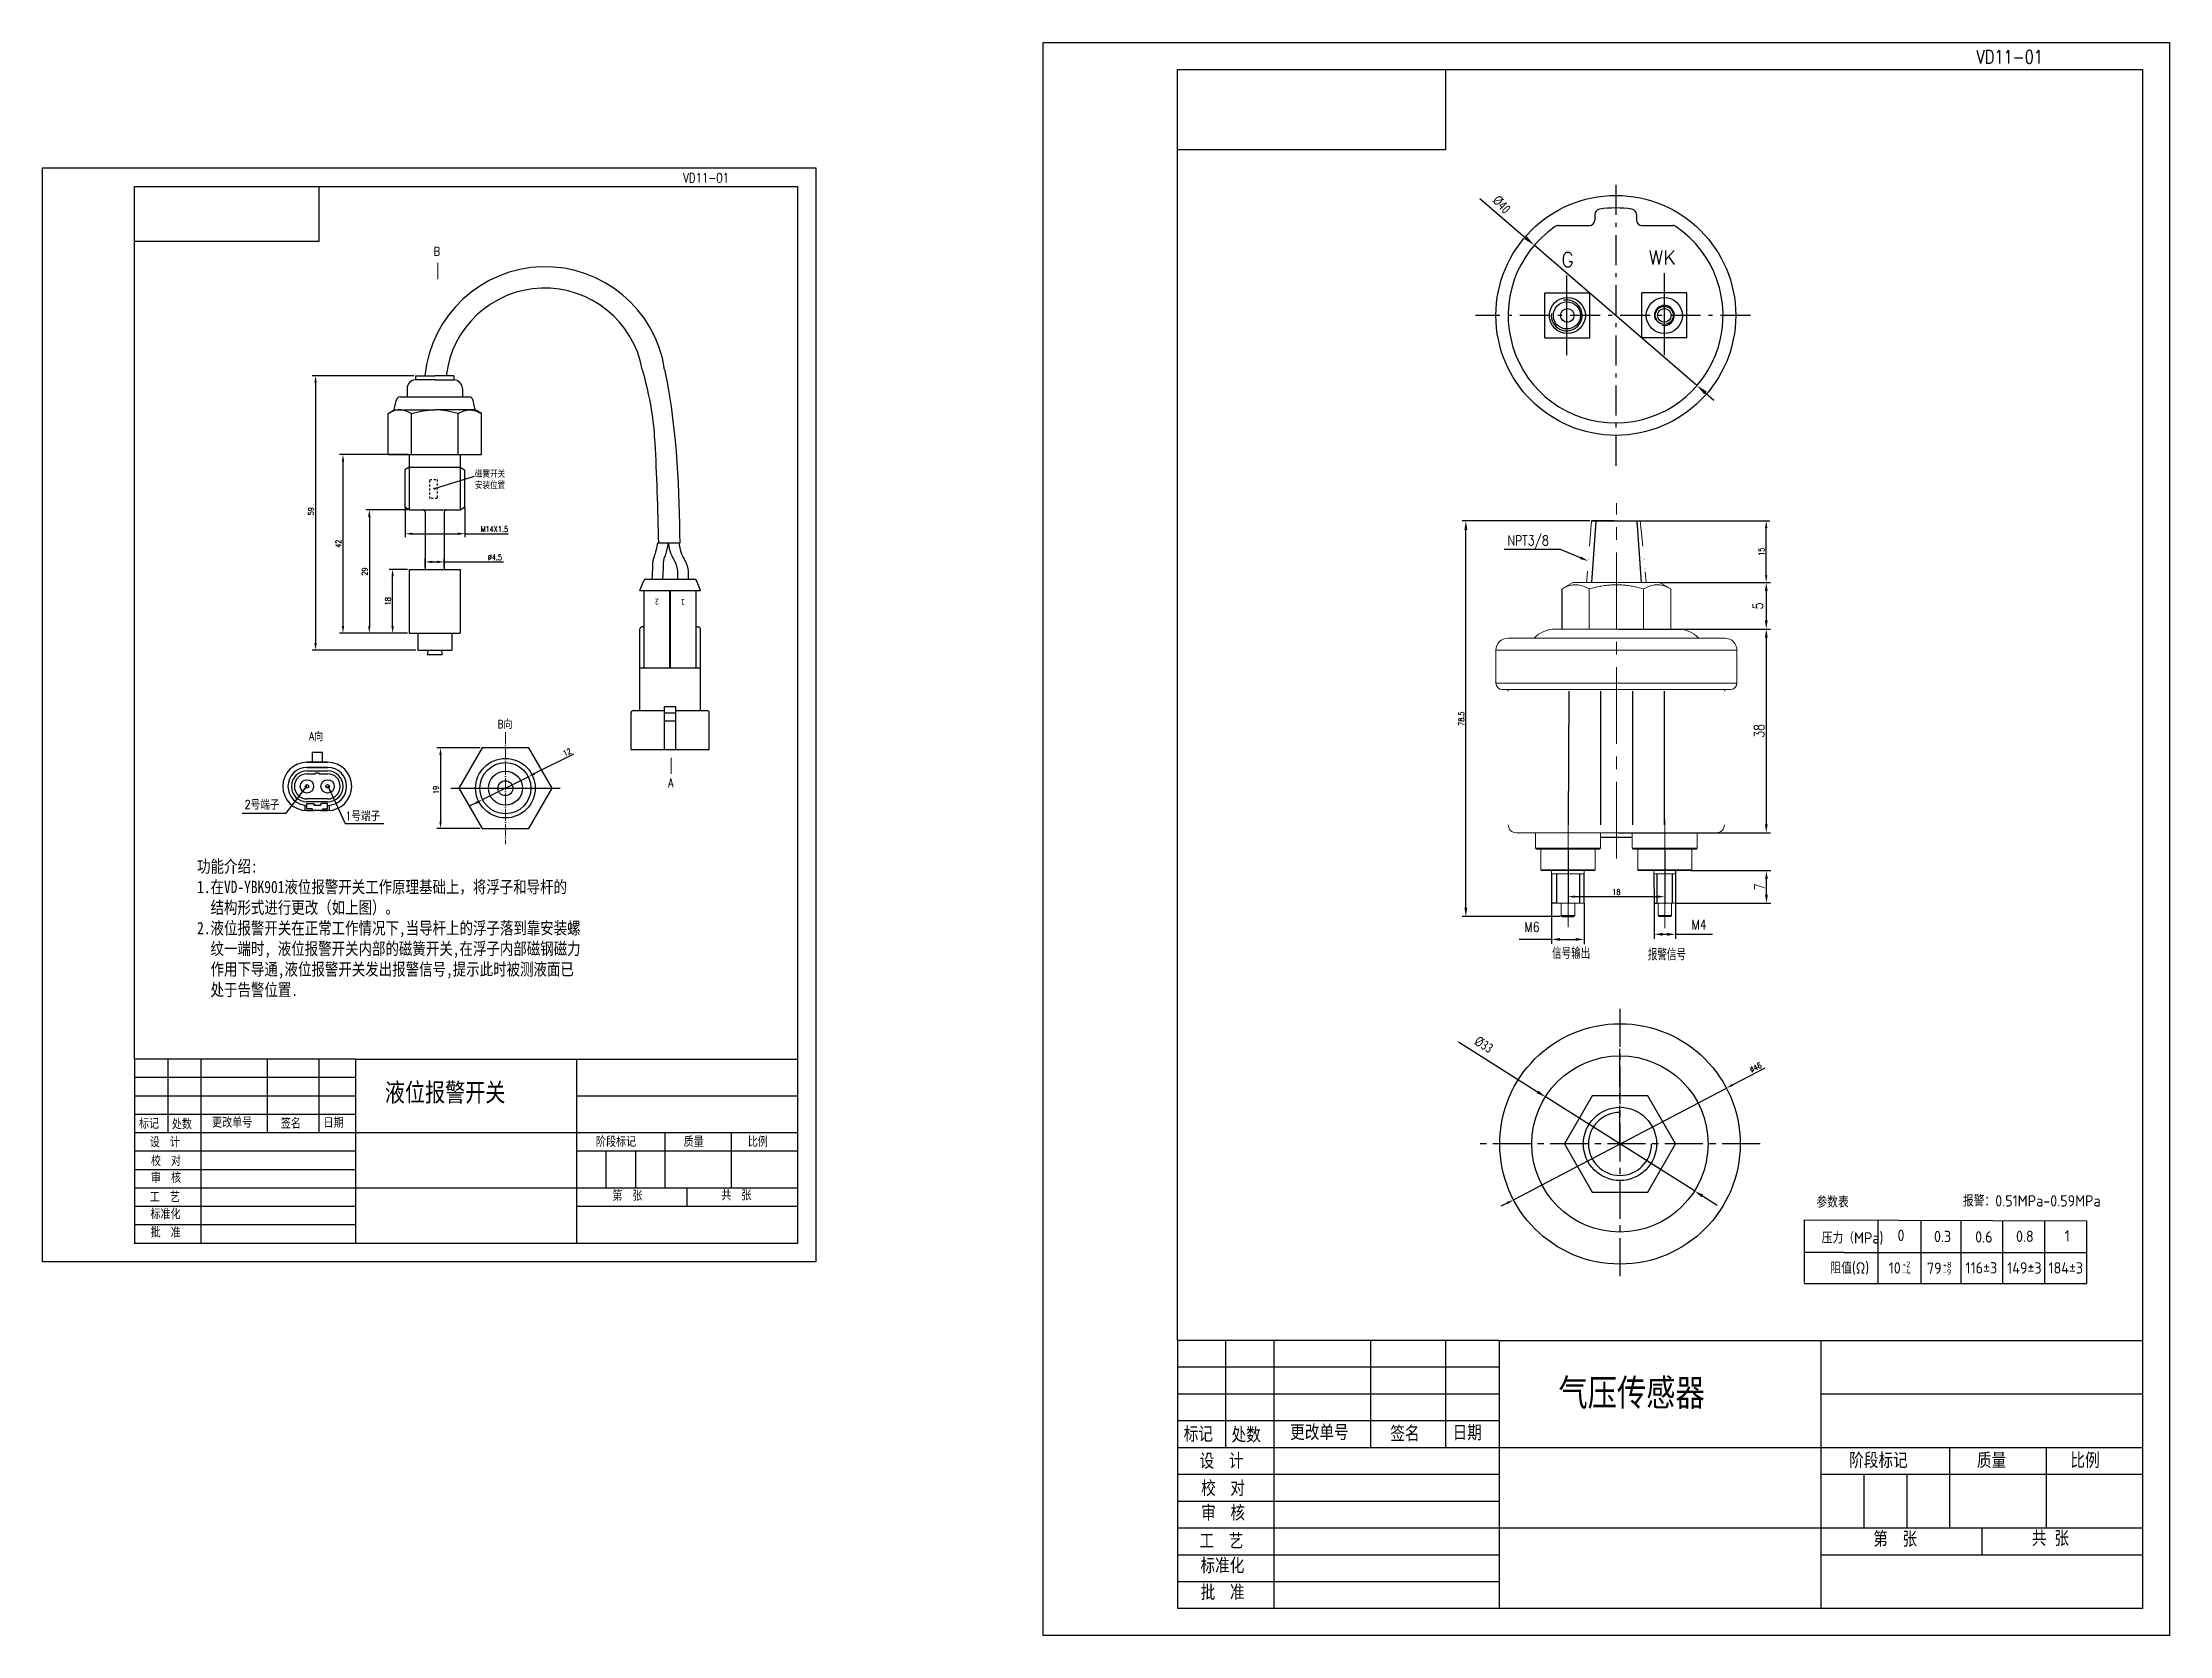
# Model space of a CAD drawing. Extents: x 262 to 4832, y 17 to 1407.
# Drawn here: x 1121 to 1871, y 846 to 1407 of the extents above; entities that cross this region are included whole.
import ezdxf

# ---------------------------------------------------------------- set-up
doc = ezdxf.new("R2010")
doc.units = 0
doc.header["$LTSCALE"] = 0.707071
for name, pattern in [('ACAD_ISO04W100', [30.5, 24, -3, 0.5, -3]), ('CENTER2', [28.575, 19.05, -3.175, 3.175, -3.175]), ('DASHDOT', [25.4, 12.7, -6.35, 0, -6.35]), ('HIDDEN', [0.2, 0.1, -0.1]), ('JIS_02_1.0', [2, 1, -1]), ('LINETYPE3', [25, 15, -4, 2, -4])]:
    doc.linetypes.add(name, pattern=pattern)
doc.layers.get('0').update_dxf_attribs({"linetype": 'CONTINUOUS'})
doc.layers.get('DEFPOINTS').update_dxf_attribs({"linetype": 'CONTINUOUS'})
for name, color, linetype in [('CCX', 7, 'CONTINUOUS'), ('CU', 1, 'CONTINUOUS'), ('标注', 7, 'CONTINUOUS'), ('粗实线', 1, 'CONTINUOUS'), ('细实线', 3, 'CONTINUOUS')]:
    doc.layers.add(name, color=color, linetype=linetype)
doc.layers.add('CENTR', color=1, linetype='DASHDOT', lineweight=15)
doc.layers.add('中心线', color=4, linetype='ACAD_ISO04W100', lineweight=0)
doc.styles.add('DIMSTYLE1', font='isocp.shx', dxfattribs={"height": 4, "bigfont": '工程汉字.shx'})
doc.styles.get("Standard").update_dxf_attribs({"font": 'txt.shx', "width": 0.8, "height": 2, "bigfont": '工程汉字.shx'})
doc.dimstyles.new('ISO-25', dxfattribs={"dimtxt": 2.5, "dimasz": 2.5, "dimexe": 1.25, "dimexo": 0.625, "dimtad": 1, "dimtxsty": 'Standard', "dimcen": 2.5, "dimadec": 0, "dimazin": 0, "dimtfac": 1, "dimtmove": 0, "dimatfit": 3, "dimfxl": 1, "dimarcsym": 0})
doc.dimstyles.get("Standard").update_dxf_attribs({"dimtxt": 2.5, "dimasz": 2.5, "dimexe": 1.25, "dimexo": 0.625, "dimtad": 1, "dimdec": 4, "dimdsep": 46, "dimlunit": 6, "dimtxsty": 'Standard', "dimcen": 2.5, "dimadec": 0, "dimazin": 0, "dimtfac": 1, "dimtdec": 4, "dimtmove": 0, "dimatfit": 3, "dimfxl": 1, "dimtolj": 1, "dimtzin": 0, "dimarcsym": 0})

msp = doc.modelspace()

# ---------------------------------------------------------------- texts
at = {"color": 7}
for s, p in [('G', (1656.601, 1328.179, -0.555)), ('WK', (1687.377, 1328.968, -0.555))]:
    msp.add_text(s, height=5, dxfattribs=at).set_placement(p)
at = {"color": 7, "lineweight": -3, "attachment_point": 1}
for insert, char_height, width in [((1802.934, 1404.506, -0.555), 4.725, 31.3516), ((1347.181, 1361.149, -0.555), 3.2445, 21.5281)]:
    msp.add_mtext('VD11-01', dxfattribs=dict(at, insert=insert, char_height=char_height, width=width))
at = {"color": 7, "insert": (1635.604, 1350.116, -0.555), "char_height": 3.5, "attachment_point": 5, "rotation": 312.655229}
msp.add_mtext('{\\Ftxt|c0;%%C40}', dxfattribs=at)
at = {"color": 7, "attachment_point": 1}
for insert, char_height, width in [((1205.359, 1028.115, -0.555), 3.2445, 22.87022), ((1596.398, 919.505, -0.555), 4.725, 33.30615)]:
    msp.add_mtext('{\\fFangSong_GB2312|b0|i0|c134|p49;签名}', dxfattribs=dict(at, insert=insert, char_height=char_height, width=width))
at = {"char_height": 4, "style": 'DIMSTYLE1'}
for s, insert, attachment_point in [('参数表', (1746.538, 1000.619, -0.555), 1), ('压力（MPa)', (1748.411, 987.974, -0.555), 1), ('0', (1775.127, 988.869, -0.555), 1), ('0.6', (1802.499, 988.323, -0.555), 1), ('0.8', (1816.899, 988.538, -0.555), 1), ('1', (1834.06, 988.648, -0.555), 1), ('阻值(Ω)', (1751.47, 977.394, -0.555), 1), ('10', (1774.157, 975.389, -0.555), 5), ('79', (1788.105, 975.296, -0.555), 5), ('116%%P3', (1804.689, 975.423, -0.555), 5), ('149%%P3', (1819.853, 975.377, -0.555), 5), ('184%%P3', (1834.439, 975.404, -0.555), 5)]:
    msp.add_mtext(s, dxfattribs=dict(at, insert=insert, attachment_point=attachment_point))
at = {"layer": 'CCX', "insert": (1637.71, 1233.478, -0.555), "char_height": 3.5, "width": 30.14168, "attachment_point": 1}
msp.add_mtext('NPT3/8', dxfattribs=at)
at = {"layer": 'CCX', "color": 7, "attachment_point": 5, "rotation": 90}
for s, insert, char_height in [('{\\H1.167x;5} ', (1725.937, 1208.663, -0.555), 3), ('38', (1726.386, 1164.632, -0.555), 3.5)]:
    msp.add_mtext(s, dxfattribs=dict(at, insert=insert, char_height=char_height))
at = {"layer": 'CCX', "color": 7, "attachment_point": 1}
for s, insert, char_height, width in [('M6', (1643.68, 1097.292, -0.555), 3.5, 7.72242), ('信号输出', (1653.387, 1088.295, -0.555), 4, 14.12709), ('报警信号', (1687.137, 1087.823, -0.555), 4, 20.43243)]:
    msp.add_mtext(s, dxfattribs=dict(at, insert=insert, char_height=char_height, width=width))
at = {"layer": 'CCX', "color": 7, "insert": (1705.184, 1096.355, -0.555), "char_height": 3.5, "attachment_point": 5}
msp.add_mtext('M4', dxfattribs=at)
at = {"layer": 'CCX', "attachment_point": 1, "style": 'DIMSTYLE1'}
for s, insert, char_height, width in [('报警：0.51MPa-0.59MPa', (1798.169, 1001.029, -0.555), 4, 60.81497), ('0.3', (1787.993, 988.474, -0.555), 4, 12.62092), ('-4', (1776.7, 975.12, -0.555), 2, 3.71924), ('+2', (1776.751, 977.641, -0.555), 2, 3.71924), ('-9', (1791.084, 974.987, -0.555), 2, 3.71924), ('+8', (1791.135, 977.509, -0.555), 2, 3.71924)]:
    msp.add_mtext(s, dxfattribs=dict(at, insert=insert, char_height=char_height, width=width))
at = {"layer": 'CU', "color": 7, "insert": (1726.452, 1109.673, -0.555), "char_height": 3.5, "attachment_point": 5, "rotation": 90}
msp.add_mtext('7', dxfattribs=at)
at = {"layer": '标注', "color": 7, "lineweight": 5, "attachment_point": 1}
for s, insert, char_height, width in [('B', (1259.261, 1335.148, -0.555), 3.038, 4.93848), ('B{\\fFangSong_GB2312|b0|i0|c134|p50;向}', (1281.759, 1168.464, -0.555), 2.835, 95.51037), ('A', (1341.904, 1147.895, -0.555), 3.038, 4.93848)]:
    msp.add_mtext(s, dxfattribs=dict(at, insert=insert, char_height=char_height, width=width))
at = {"layer": '标注', "color": 7, "insert": (1629.333, 1054.065, -0.555), "char_height": 3.5, "attachment_point": 5, "rotation": 327.733753}
msp.add_mtext('{\\Ftxt|c0;%%C33}', dxfattribs=at)
at = {"layer": '粗实线', "color": 7, "linetype": 'JIS_02_1.0', "lineweight": -3, "insert": (1273.735, 1256.511, -0.555), "char_height": 2.38747, "width": 22.49714, "attachment_point": 1}
msp.add_mtext('{\\fFangSong_GB2312|b0|i0|c134|p49;磁簧开关\\P安装位置}', dxfattribs=at)
at = {"layer": '粗实线', "color": 7, "linetype": 'ACAD_ISO04W100', "lineweight": 0, "insert": (1175.848, 1119.061, -0.555), "char_height": 4.34679, "width": 202.51085, "attachment_point": 1}
msp.add_mtext('{\\fFangSong_GB2312|b0|i0|c134|p49;功能介绍:\\P1.在VD-YBK901液位报警开关工作原理基础上，将浮子和导杆的\\P  结构形式进行更改（如上图）。 \\P2.液位报警开关在正常工作情况下,当导杆上的浮子落到靠安装螺\\P  纹一端时, 液位报警开关内部的磁簧开关,在浮子内部磁钢磁力\\P  作用下导通,液位报警开关发出报警信号,提示此时被测液面已\\P  处于告警位置.}', dxfattribs=at)
at = {"layer": '粗实线', "color": 7, "attachment_point": 1}
for s, insert, char_height, width in [('{\\fFangSong_GB2312|b0|i0|c134|p49;液位报警开关}', (1242.016, 1040.515, -0.555), 6.489, 72.75303), ('{\\fSimSun|b0|i0|c134|p2;气压传感器}', (1655.626, 936.209, -0.555), 9.45, 73.97756)]:
    msp.add_mtext(s, dxfattribs=dict(at, insert=insert, char_height=char_height, width=width))
at = {"layer": '细实线', "color": 7, "char_height": 2.16, "width": 2.55699, "attachment_point": 1, "rotation": 180}
for s, insert in [('{\\fSimSun|b0|i0|c134|p2;2}', (1338.603, 1209.099, -0.555)), ('{\\fSimSun|b0|i0|c134|p2;1}', (1347.765, 1208.93, -0.555))]:
    msp.add_mtext(s, dxfattribs=dict(at, insert=insert))
at = {"layer": '细实线', "color": 7, "attachment_point": 1}
for s, insert, char_height, width in [('A{\\fFangSong_GB2312|b0|i0|c134|p50;向}', (1215.337, 1164.163, -0.555), 2.835, 95.51037), ('2{\\fFangSong_GB2312|b0|i0|c134|p50;号端子}', (1192.613, 1140.253, -0.555), 3.0375, 33.64706), ('1{\\fFangSong_GB2312|b0|i0|c134|p50;号端子}', (1228.106, 1136.235, -0.555), 3.0375, 33.64706), ('{\\f仿宋_GB2312|b0|i0|c134|p49;标记}', (1155.344, 1028.004, -0.555), 3.2445, 22.87022), ('{\\fFangSong_GB2312|b0|i0|c134|p49;处数  }', (1166.941, 1027.843, -0.555), 3.2445, 22.87022), ('{\\f仿宋_GB2312|b0|i0|c134|p49;更改单号  }', (1181.102, 1028.418, -0.555), 3.2445, 22.87022), ('{\\f仿宋_GB2312|b0|i0|c134|p49;日期}', (1220.42, 1028.342, -0.555), 3.2445, 22.87022), ('{\\fFangSong_GB2312|b0|i0|c134|p49;设  计}', (1159.199, 1021.484, -0.555), 3.2445, 22.87022), ('{\\f仿宋_GB2312|b0|i0|c134|p49;阶段标记}', (1316.407, 1021.646, -0.555), 3.2445, 22.87022), ('{\\f仿宋_GB2312|b0|i0|c134|p49;质量}', (1347.307, 1021.646, -0.555), 3.2445, 22.87022), ('{\\f仿宋_GB2312|b0|i0|c134|p49;比例}', (1369.942, 1021.646, -0.555), 3.2445, 22.87022), ('{\\fFangSong_GB2312|b0|i0|c134|p49;校  对}', (1159.57, 1014.881, -0.555), 3.2445, 22.87022), ('{\\fFangSong_GB2312|b0|i0|c134|p49;审  核}', (1159.57, 1008.952, -0.555), 3.2445, 22.87022), ('{\\fFangSong_GB2312|b0|i0|c134|p49;工  艺}', (1159.17, 1002.136, -0.555), 3.2445, 22.87022), ('{\\fFangSong_GB2312|b0|i0|c134|p49;第  张}', (1322.226, 1002.607, -0.555), 3.2445, 22.87022), ('{\\f仿宋_GB2312|b0|i0|c134|p49;共  张}', (1360.607, 1002.788, -0.555), 3.2445, 22.87022), ('{\\fFangSong_GB2312|b0|i0|c134|p49;标准化}', (1159.401, 996.168, -0.555), 3.2445, 22.87022), ('{\\fFangSong_GB2312|b0|i0|c134|p49;批  准}', (1159.465, 989.71, -0.555), 3.2445, 22.87022), ('{\\fﾷￂￋￎ_GB2312|b0|i0|c134|p49;标记}', (1523.561, 919.343, -0.555), 4.725, 33.30615), ('{\\fFangSong_GB2312|b0|i0|c134|p49;处数  }', (1540.449, 919.108, -0.555), 4.725, 33.30615), ('{\\fﾷￂￋￎ_GB2312|b0|i0|c134|p49;更改单号  }', (1561.072, 919.945, -0.555), 4.725, 33.30615), ('{\\fﾷￂￋￎ_GB2312|b0|i0|c134|p49;日期}', (1618.331, 919.835, -0.555), 4.725, 33.30615), ('{\\fFangSong_GB2312|b0|i0|c134|p49;设  计}', (1529.175, 909.847, -0.555), 4.725, 33.30615), ('{\\fﾷￂￋￎ_GB2312|b0|i0|c134|p49;阶段标记}', (1758.119, 910.084, -0.555), 4.725, 33.30615), ('{\\fﾷￂￋￎ_GB2312|b0|i0|c134|p49;质量}', (1803.117, 910.084, -0.555), 4.725, 33.30615), ('{\\fﾷￂￋￎ_GB2312|b0|i0|c134|p49;比例}', (1836.081, 910.084, -0.555), 4.725, 33.30615), ('{\\fFangSong_GB2312|b0|i0|c134|p49;校  对}', (1529.714, 900.232, -0.555), 4.725, 33.30615), ('{\\fFangSong_GB2312|b0|i0|c134|p49;审  核}', (1529.714, 891.597, -0.555), 4.725, 33.30615), ('{\\fFangSong_GB2312|b0|i0|c134|p49;工  艺}', (1529.132, 881.671, -0.555), 4.725, 33.30615), ('{\\fFangSong_GB2312|b0|i0|c134|p49;第  张}', (1766.592, 882.357, -0.555), 4.725, 33.30615), ('{\\fﾷￂￋￎ_GB2312|b0|i0|c134|p49;共  张}', (1822.487, 882.62, -0.555), 4.725, 33.30615), ('{\\fFangSong_GB2312|b0|i0|c134|p49;标准化}', (1529.468, 872.979, -0.555), 4.725, 33.30615), ('{\\fFangSong_GB2312|b0|i0|c134|p49;批  准}', (1529.562, 863.576, -0.555), 4.725, 33.30615)]:
    msp.add_mtext(s, dxfattribs=dict(at, insert=insert, char_height=char_height, width=width))

# ---------------------------------------------------------------- blocks, each defined once
blk = doc.blocks.new('*D187')
at = {"layer": 'CCX', "color": 0, "lineweight": -2, "transparency": 16777216}
for p, q in [((1728.34, 1045.84), (1717.05, 1039.92)), ((1639.81, 999.42), (1714.84, 1038.76)), ((1637.59, 998.26), (1635.38, 997.1))]:
    blk.add_line(p, q, dxfattribs=at)
at = {"layer": 'CCX', "color": 0, "transparency": 16777216}
for points in [[(1716.86, 1040.29), (1717.25, 1039.56), (1714.84, 1038.76)], [(1637.4, 998.63), (1637.79, 997.89), (1639.81, 999.42)]]:
    blk.add_solid(points, dxfattribs=at)
at = {"layer": 'DEFPOINTS', "color": 0, "transparency": 16777216}
for p in [(1714.84, 1038.76), (1639.81, 999.42)]:
    blk.add_point(p, dxfattribs=at)
at = {"layer": 'CCX', "color": 0, "transparency": 16777216, "insert": (1725.14, 1046), "char_height": 2, "attachment_point": 5, "rotation": 27.67058}
blk.add_mtext('%%C46', dxfattribs=at)
blk = doc.blocks.new('*D185')
at = {"layer": 'CCX', "color": 0, "lineweight": -2, "transparency": 16777216}
for p, q in [((1676.68, 1238.64), (1730.1, 1238.64)), ((1728.85, 1219.42), (1728.85, 1236.14)), ((1691.92, 1216.92), (1730.1, 1216.92))]:
    blk.add_line(p, q, dxfattribs=at)
at = {"layer": 'CCX', "color": 0, "transparency": 16777216}
for points in [[(1728.44, 1236.14), (1729.27, 1236.14), (1728.85, 1238.64)], [(1728.44, 1219.42), (1729.27, 1219.42), (1728.85, 1216.92)]]:
    blk.add_solid(points, dxfattribs=at)
at = {"layer": 'DEFPOINTS', "color": 0, "transparency": 16777216}
for p in [(1676.06, 1238.64), (1728.85, 1238.64), (1691.3, 1216.92)]:
    blk.add_point(p, dxfattribs=at)
at = {"layer": 'CCX', "color": 0, "transparency": 16777216, "insert": (1727.23, 1227.78), "char_height": 2, "attachment_point": 5, "rotation": 90}
blk.add_mtext('15', dxfattribs=at)
blk = doc.blocks.new('*D188')
at = {"layer": 'CCX', "color": 0, "lineweight": -2, "transparency": 16777216}
for p, q in [((1659.01, 1112.52), (1659.01, 1104.97)), ((1693.11, 1112.52), (1693.11, 1104.97)), ((1661.51, 1106.22), (1690.61, 1106.22))]:
    blk.add_line(p, q, dxfattribs=at)
at = {"layer": 'CCX', "color": 0, "transparency": 16777216}
for points in [[(1661.51, 1106.64), (1661.51, 1105.8), (1659.01, 1106.22)], [(1690.61, 1106.64), (1690.61, 1105.8), (1693.11, 1106.22)]]:
    blk.add_solid(points, dxfattribs=at)
at = {"layer": 'DEFPOINTS', "color": 0, "transparency": 16777216}
for p in [(1659.01, 1113.14), (1693.11, 1113.14), (1693.11, 1106.22)]:
    blk.add_point(p, dxfattribs=at)
at = {"layer": 'CCX', "color": 0, "transparency": 16777216, "insert": (1676.06, 1107.84), "char_height": 2, "attachment_point": 5}
blk.add_mtext('18', dxfattribs=at)
blk = doc.blocks.new('*D186')
at = {"layer": 'CCX', "color": 0, "lineweight": -2, "transparency": 16777216}
for p, q in [((1666.69, 1238.64), (1621.76, 1238.64)), ((1623.01, 1102.4), (1623.01, 1235.44)), ((1656.38, 1099.2), (1621.76, 1099.2))]:
    blk.add_line(p, q, dxfattribs=at)
at = {"layer": 'CCX', "color": 0, "transparency": 16777216}
for points in [[(1622.47, 1235.44), (1623.54, 1235.44), (1623.01, 1238.64)], [(1622.47, 1102.4), (1623.54, 1102.4), (1623.01, 1099.2)]]:
    blk.add_solid(points, dxfattribs=at)
at = {"layer": 'DEFPOINTS', "color": 0, "transparency": 16777216}
for p in [(1623.01, 1238.64), (1667.32, 1238.64), (1657.01, 1099.2)]:
    blk.add_point(p, dxfattribs=at)
at = {"layer": 'CCX', "color": 0, "transparency": 16777216, "insert": (1621.38, 1168.92), "char_height": 2, "attachment_point": 5, "rotation": 90}
blk.add_mtext('78.5', dxfattribs=at)
blk = doc.blocks.new('*D202')
at = {"layer": 'DEFPOINTS', "color": 0, "transparency": 16777216}
for p in [(1244.75, 1221.56), (1250.58, 1221.56), (1250.58, 1199.06)]:
    blk.add_point(p, dxfattribs=at)
at = {"layer": '细实线', "color": 0, "lineweight": -2, "transparency": 16777216}
for p, q in [((1249.96, 1221.56), (1243.5, 1221.56)), ((1244.75, 1201.56), (1244.75, 1219.06)), ((1249.96, 1199.06), (1243.5, 1199.06))]:
    blk.add_line(p, q, dxfattribs=at)
at = {"layer": '细实线', "color": 0, "transparency": 16777216}
for points in [[(1244.33, 1219.06), (1245.16, 1219.06), (1244.75, 1221.56)], [(1244.33, 1201.56), (1245.16, 1201.56), (1244.75, 1199.06)]]:
    blk.add_solid(points, dxfattribs=at)
at = {"layer": '细实线', "color": 0, "transparency": 16777216, "insert": (1243.12, 1210.31), "char_height": 2, "attachment_point": 5, "rotation": 90}
blk.add_mtext('18', dxfattribs=at)
blk = doc.blocks.new('*D201')
at = {"layer": 'DEFPOINTS', "color": 0, "transparency": 16777216}
for p in [(1249.23, 1244.02), (1270.23, 1244.02), (1270.23, 1234.12)]:
    blk.add_point(p, dxfattribs=at)
at = {"layer": '细实线', "color": 0, "lineweight": -2, "transparency": 16777216}
for p, q in [((1249.23, 1243.4), (1249.23, 1232.87)), ((1270.23, 1243.4), (1270.23, 1232.87)), ((1251.73, 1234.12), (1267.73, 1234.12)), ((1270.23, 1234.12), (1285.49, 1234.12))]:
    blk.add_line(p, q, dxfattribs=at)
at = {"layer": '细实线', "color": 0, "transparency": 16777216}
for points in [[(1251.73, 1234.54), (1251.73, 1233.7), (1249.23, 1234.12)], [(1267.73, 1234.54), (1267.73, 1233.7), (1270.23, 1234.12)]]:
    blk.add_solid(points, dxfattribs=at)
at = {"layer": '细实线', "color": 0, "transparency": 16777216, "insert": (1280.6, 1235.75), "char_height": 2, "attachment_point": 5}
blk.add_mtext('M14X1.5', dxfattribs=at)
blk = doc.blocks.new('*D203')
at = {"layer": 'DEFPOINTS', "color": 0, "transparency": 16777216}
for p in [(1252.83, 1289.81), (1217.6, 1193.06), (1253.58, 1193.06)]:
    blk.add_point(p, dxfattribs=at)
at = {"layer": '细实线', "color": 0, "lineweight": -2, "transparency": 16777216}
for p, q in [((1252.21, 1289.81), (1216.35, 1289.81)), ((1217.6, 1287.31), (1217.6, 1195.56)), ((1252.96, 1193.06), (1216.35, 1193.06))]:
    blk.add_line(p, q, dxfattribs=at)
at = {"layer": '细实线', "color": 0, "transparency": 16777216}
for points in [[(1217.18, 1287.31), (1218.02, 1287.31), (1217.6, 1289.81)], [(1217.18, 1195.56), (1218.02, 1195.56), (1217.6, 1193.06)]]:
    blk.add_solid(points, dxfattribs=at)
at = {"layer": '细实线', "color": 0, "transparency": 16777216, "insert": (1215.97, 1242.02), "char_height": 2, "attachment_point": 5, "rotation": 90}
blk.add_mtext('59', dxfattribs=at)
blk = doc.blocks.new('*D204')
at = {"layer": 'DEFPOINTS', "color": 0, "transparency": 16777216}
for p in [(1250.58, 1262.06), (1227.26, 1199.06), (1250.58, 1199.06)]:
    blk.add_point(p, dxfattribs=at)
at = {"layer": '细实线', "color": 0, "lineweight": -2, "transparency": 16777216}
for p, q in [((1249.96, 1262.06), (1226.01, 1262.06)), ((1227.26, 1259.56), (1227.26, 1201.56)), ((1249.96, 1199.06), (1226.01, 1199.06))]:
    blk.add_line(p, q, dxfattribs=at)
at = {"layer": '细实线', "color": 0, "transparency": 16777216}
for points in [[(1226.84, 1259.56), (1227.68, 1259.56), (1227.26, 1262.06)], [(1226.84, 1201.56), (1227.68, 1201.56), (1227.26, 1199.06)]]:
    blk.add_solid(points, dxfattribs=at)
at = {"layer": '细实线', "color": 0, "transparency": 16777216, "insert": (1225.63, 1230.56), "char_height": 2, "attachment_point": 5, "rotation": 90}
blk.add_mtext('42', dxfattribs=at)
blk = doc.blocks.new('*D205')
at = {"layer": 'DEFPOINTS', "color": 0, "transparency": 16777216}
for p in [(1250.58, 1242.56), (1236.55, 1199.06), (1250.58, 1199.06)]:
    blk.add_point(p, dxfattribs=at)
at = {"layer": '细实线', "color": 0, "lineweight": -2, "transparency": 16777216}
for p, q in [((1249.96, 1242.56), (1235.3, 1242.56)), ((1236.55, 1240.06), (1236.55, 1201.56)), ((1249.96, 1199.06), (1235.3, 1199.06))]:
    blk.add_line(p, q, dxfattribs=at)
at = {"layer": '细实线', "color": 0, "transparency": 16777216}
for points in [[(1236.13, 1240.06), (1236.96, 1240.06), (1236.55, 1242.56)], [(1236.13, 1201.56), (1236.96, 1201.56), (1236.55, 1199.06)]]:
    blk.add_solid(points, dxfattribs=at)
at = {"layer": '细实线', "color": 0, "transparency": 16777216, "insert": (1234.92, 1220.81), "char_height": 2, "attachment_point": 5, "rotation": 90}
blk.add_mtext('29', dxfattribs=at)
blk = doc.blocks.new('*D206')
at = {"layer": 'DEFPOINTS', "color": 0, "transparency": 16777216}
for p in [(1276.29, 1158.69), (1261.64, 1130.19), (1276.29, 1130.19)]:
    blk.add_point(p, dxfattribs=at)
at = {"layer": '细实线', "color": 0, "lineweight": -2, "transparency": 16777216}
for p, q in [((1275.66, 1158.69), (1260.39, 1158.69)), ((1261.64, 1156.19), (1261.64, 1132.69)), ((1275.66, 1130.19), (1260.39, 1130.19))]:
    blk.add_line(p, q, dxfattribs=at)
at = {"layer": '细实线', "color": 0, "transparency": 16777216}
for points in [[(1261.22, 1156.19), (1262.05, 1156.19), (1261.64, 1158.69)], [(1261.22, 1132.69), (1262.05, 1132.69), (1261.64, 1130.19)]]:
    blk.add_solid(points, dxfattribs=at)
at = {"layer": '细实线', "color": 0, "transparency": 16777216, "insert": (1260.01, 1143.86), "char_height": 2, "attachment_point": 5, "rotation": 90}
blk.add_mtext('19', dxfattribs=at)
blk = doc.blocks.new('*D207')
at = {"layer": 'DEFPOINTS', "color": 0, "transparency": 16777216}
for p in [(1292.57, 1148.46), (1276.46, 1140.42)]:
    blk.add_point(p, dxfattribs=at)
at = {"layer": '细实线', "color": 0, "lineweight": -2, "transparency": 16777216}
for p, q in [((1308.5, 1156.42), (1294.8, 1149.58)), ((1276.46, 1140.42), (1292.57, 1148.46)), ((1274.22, 1139.31), (1271.99, 1138.19))]:
    blk.add_line(p, q, dxfattribs=at)
at = {"layer": '细实线', "color": 0, "transparency": 16777216}
for points in [[(1294.62, 1149.95), (1294.99, 1149.21), (1292.57, 1148.46)], [(1274.04, 1139.68), (1274.41, 1138.94), (1276.46, 1140.42)]]:
    blk.add_solid(points, dxfattribs=at)
at = {"layer": '细实线', "color": 0, "transparency": 16777216, "insert": (1306.26, 1157.11), "char_height": 2, "attachment_point": 5, "rotation": 26.52323}
blk.add_mtext('12', dxfattribs=at)
blk = doc.blocks.new('*D208')
at = {"layer": 'DEFPOINTS', "color": 0, "transparency": 16777216}
for p in [(1262.96, 1224.19), (1256.21, 1221.56), (1262.96, 1221.56)]:
    blk.add_point(p, dxfattribs=at)
at = {"layer": '细实线', "color": 0, "lineweight": -2, "transparency": 16777216}
for p, q in [((1256.21, 1222.18), (1256.21, 1225.44)), ((1258.71, 1224.19), (1260.46, 1224.19)), ((1262.96, 1222.18), (1262.96, 1225.44)), ((1262.96, 1224.19), (1283.8, 1224.19))]:
    blk.add_line(p, q, dxfattribs=at)
at = {"layer": '细实线', "color": 0, "transparency": 16777216}
for points in [[(1258.71, 1224.61), (1258.71, 1223.77), (1256.21, 1224.19)], [(1260.46, 1224.61), (1260.46, 1223.77), (1262.96, 1224.19)]]:
    blk.add_solid(points, dxfattribs=at)
at = {"layer": '细实线', "color": 0, "transparency": 16777216, "insert": (1280.77, 1225.82), "char_height": 2, "attachment_point": 5}
blk.add_mtext('%%C4.5', dxfattribs=at)

# ---------------------------------------------------------------- dimensions: what is measured, and where the dimension line sits
at = {"layer": 'CCX'}
for base, p1, p2, text, override, picture, middle in [((1623.006, 1238.642, -0.555), (1657.007, 1099.196, -0.555), (1667.315, 1238.642, -0.555), '78.5', {"dimtxt": 3.5, "dimasz": 3.2}, '*D186', (1621.381, 1168.919, -0.555)), ((1728.852, 1238.642, -0.555), (1691.297, 1216.925, -0.555), (1676.057, 1238.642, -0.555), '15', {"dimtxt": 3.5}, '*D185', (1727.227, 1227.783, -0.555))]:
    dim = msp.add_linear_dim(base=base, p1=p1, p2=p2, angle=270, text=text, dimstyle='ISO-25', override=override, dxfattribs=at)
    dim.commit()
    dim.dimension.update_dxf_attribs({"geometry": picture, "text_midpoint": middle})
dim = msp.add_linear_dim(base=(1693.107, 1106.22, -0.555), p1=(1659.007, 1113.14, -0.555), p2=(1693.107, 1113.14, -0.555), text='18', dimstyle='ISO-25', override={"dimtxt": 3.5}, dxfattribs=at)
dim.commit()
dim.dimension.update_dxf_attribs({"geometry": '*D188', "text_midpoint": (1676.057, 1107.845, -0.555)})
dim = msp.add_diameter_dim_2p(p1=(1639.806, 999.419, -0.555), p2=(1714.839, 1038.763, -0.555), text='%%C46', dimstyle='ISO-25', override={"dimtxt": 3.5}, dxfattribs=at)
dim.commit()
dim.dimension.update_dxf_attribs({"geometry": '*D187', "text_midpoint": (1725.899, 1044.563, -0.555), "dimtype": 163})
at = {"layer": '细实线', "color": 7}
for base, p1, p2, text, picture, middle in [((1217.599, 1193.056, -0.555), (1252.834, 1289.806, -0.555), (1253.584, 1193.056, -0.555), '59', '*D203', (1217.599, 1242.015, -0.555)), ((1261.635, 1130.194, -0.555), (1276.286, 1158.694, -0.555), (1276.286, 1130.194, -0.555), '19', '*D206', (1261.635, 1143.855, -0.555))]:
    dim = msp.add_linear_dim(base=base, p1=p1, p2=p2, angle=90, text=text, dimstyle='ISO-25', dxfattribs=at)
    dim.commit()
    dim.dimension.update_dxf_attribs({"geometry": picture, "text_midpoint": middle, "dimtype": 160})
for base, p1, text, picture, middle in [((1227.26, 1199.056, -0.555), (1250.584, 1262.056, -0.555), '42', '*D204', (1225.635, 1230.556, -0.555)), ((1236.547, 1199.056, -0.555), (1250.584, 1242.556, -0.555), '29', '*D205', (1234.922, 1220.806, -0.555))]:
    dim = msp.add_linear_dim(base=base, p1=p1, p2=(1250.584, 1199.056, -0.555), angle=90, text=text, dimstyle='ISO-25', dxfattribs=at)
    dim.commit()
    dim.dimension.update_dxf_attribs({"geometry": picture, "text_midpoint": middle})
for base, p1, p2, text, picture, middle in [((1270.234, 1234.122, -0.555), (1249.234, 1244.022, -0.555), (1270.234, 1244.022, -0.555), 'M14X1.5', '*D201', (1280.596, 1234.122, -0.555)), ((1262.959, 1224.192, -0.555), (1256.209, 1221.556, -0.555), (1262.959, 1221.556, -0.555), '%%C4.5', '*D208', (1280.772, 1224.192, -0.555))]:
    dim = msp.add_linear_dim(base=base, p1=p1, p2=p2, text=text, dimstyle='ISO-25', dxfattribs=at)
    dim.commit()
    dim.dimension.update_dxf_attribs({"geometry": picture, "text_midpoint": middle, "dimtype": 160})
dim = msp.add_aligned_dim(p1=(1250.584, 1199.056, -0.555), p2=(1250.584, 1221.556, -0.555), distance=5.837, text='18', dimstyle='ISO-25', dxfattribs=at)
dim.commit()
dim.dimension.update_dxf_attribs({"geometry": '*D202', "text_midpoint": (1243.122, 1210.306, -0.555)})
dim = msp.add_diameter_dim_2p(p1=(1276.46, 1140.425, -0.555), p2=(1292.566, 1148.463, -0.555), text='12', dimstyle='ISO-25', dxfattribs=at)
dim.commit()
dim.dimension.update_dxf_attribs({"geometry": '*D207', "text_midpoint": (1306.986, 1155.66, -0.555), "dimtype": 163})

# ---------------------------------------------------------------- hatches: boundary and pattern name
msp.add_hatch(color=7).paths.add_polyline_path([(1692.957, 1317.402), (1692.957, 1317.508, -0.1237625), (1692.587, 1317.391, -0.0145454)])
at = {"layer": '粗实线', "linetype": 'JIS_02_1.0', "lineweight": -3}
msp.add_hatch(color=7, dxfattribs=at).paths.add_polyline_path([(1259.766, 1249.999, 1), (1259.318, 1249.999, 1)])

# ---------------------------------------------------------------- linework, layer by layer
at = {"color": 7}
for p, q in [((1521.335, 1397.756, -0.555), (1861.535, 1397.756, -0.555)), ((1521.335, 949.826, -0.555), (1521.335, 1397.756, -0.555)), ((1861.535, 1397.756, -0.555), (1861.535, 855.326, -0.555)), ((1153.816, 1356.514, -0.555), (1387.42, 1356.514, -0.555)), ((1153.816, 1048.936, -0.555), (1153.816, 1356.514, -0.555)), ((1387.42, 1356.514, -0.555), (1387.42, 984.046, -0.555)), ((1627.978, 1352.279, -0.555), (1644.049, 1338.422, -0.555)), ((1655.596, 1342.715, -0.555), (1666.531, 1342.715, -0.555)), ((1668.439, 1346.594, -0.555), (1668.439, 1344.623, -0.555)), ((1683.131, 1346.594, -0.555), (1683.131, 1344.623, -0.555)), ((1685.039, 1342.715, -0.555), (1689.324, 1342.715, -0.555)), ((1689.324, 1342.715, -0.555), (1695.974, 1342.715, -0.555)), ((1704.428, 1286.363, -0.555), (1647.06, 1335.826, -0.555)), ((1658.613, 1297.019, -0.555), (1658.613, 1325.091, -0.555)), ((1692.957, 1297.393, -0.555), (1692.957, 1325.946, -0.555)), ((1692.957, 1297.019, -0.555), (1692.957, 1325.091, -0.555)), ((1650.83, 1318.992, -0.555), (1666.73, 1318.992, -0.555)), ((1650.83, 1303.092, -0.555), (1650.83, 1318.992, -0.555)), ((1666.73, 1303.092, -0.555), (1666.73, 1318.992, -0.555)), ((1700.907, 1318.992, -0.555), (1685.007, 1318.992, -0.555)), ((1685.007, 1303.092, -0.555), (1685.007, 1318.992, -0.555)), ((1700.907, 1303.092, -0.555), (1700.907, 1318.992, -0.555)), ((1650.83, 1303.092, -0.555), (1666.73, 1303.092, -0.555)), ((1700.907, 1303.092, -0.555), (1685.007, 1303.092, -0.555)), ((1707.438, 1283.768, -0.555), (1710.449, 1281.172, -0.555)), ((1667.315, 1238.642, -0.555), (1684.498, 1238.642, -0.555)), ((1668.873, 1238.596, -0.555), (1667.334, 1216.925, -0.555)), ((1683.238, 1238.642, -0.555), (1684.78, 1216.925, -0.555)), ((1656.874, 1214.648, -0.555), (1656.874, 1200.59, -0.555)), ((1231.684, 1048.936, -0.555), (1153.816, 1048.936, -0.555)), ((1153.816, 1048.936, -0.555), (1153.816, 984.046, -0.555)), ((1231.684, 1048.936, -0.555), (1231.684, 984.046, -0.555)), ((1231.684, 1048.936, -0.555), (1387.42, 1048.936, -0.555)), ((1309.552, 1048.936, -0.555), (1309.552, 984.046, -0.555)), ((1387.42, 1035.958, -0.555), (1309.552, 1035.958, -0.555)), ((1231.684, 1022.98, -0.555), (1153.816, 1022.98, -0.555)), ((1387.42, 1022.98, -0.555), (1231.684, 1022.98, -0.555)), ((1387.42, 1003.513, -0.555), (1231.684, 1003.513, -0.555)), ((1387.42, 984.046, -0.555), (1153.816, 984.046, -0.555)), ((1634.735, 949.826, -0.555), (1521.335, 949.826, -0.555)), ((1521.335, 949.826, -0.555), (1521.335, 855.326, -0.555)), ((1634.735, 949.826, -0.555), (1634.735, 855.326, -0.555)), ((1634.735, 949.826, -0.555), (1861.535, 949.826, -0.555)), ((1748.135, 949.826, -0.555), (1748.135, 855.326, -0.555)), ((1861.535, 930.926, -0.555), (1748.135, 930.926, -0.555)), ((1634.735, 912.026, -0.555), (1521.335, 912.026, -0.555)), ((1861.535, 912.026, -0.555), (1634.735, 912.026, -0.555)), ((1861.535, 883.676, -0.555), (1634.735, 883.676, -0.555)), ((1861.535, 855.326, -0.555), (1521.335, 855.326, -0.555))]:
    msp.add_line(p, q, dxfattribs=at)
at = {"lineweight": -3}
for p, q in [((1521.335, 1397.756, -0.555), (1615.835, 1397.756, -0.555)), ((1615.835, 1397.756, -0.555), (1615.835, 1369.406, -0.555)), ((1615.835, 1369.406, -0.555), (1521.335, 1369.406, -0.555)), ((1153.816, 1356.514, -0.555), (1218.706, 1356.514, -0.555)), ((1218.706, 1356.514, -0.555), (1218.706, 1337.047, -0.555)), ((1218.706, 1337.047, -0.555), (1153.816, 1337.047, -0.555))]:
    msp.add_line(p, q, dxfattribs=at)
at = {"color": 7, "linetype": 'LINETYPE3'}
for p, q in [((1675.868, 1357.054, -0.555), (1675.868, 1257.67, -0.555)), ((1723.357, 1311.042, -0.555), (1626.362, 1311.042, -0.555))]:
    msp.add_line(p, q, dxfattribs=at)
at = {"color": 7, "lineweight": -3}
for p, q in [((1348.486, 1003.513, -0.555), (1348.486, 997.024, -0.555)), ((1804.835, 883.676, -0.555), (1804.835, 874.226, -0.555))]:
    msp.add_line(p, q, dxfattribs=at)
for p, q in [((1742.235, 992.296, -0.555), (1742.235, 970.263, -0.555)), ((1768.174, 991.971, -0.555), (1768.174, 969.938, -0.555)), ((1797.425, 991.971, -0.555), (1797.425, 969.938, -0.555)), ((1812.185, 991.971, -0.555), (1812.185, 969.938, -0.555)), ((1826.945, 991.971, -0.555), (1826.945, 969.938, -0.555)), ((1841.705, 991.971, -0.555), (1841.705, 969.938, -0.555)), ((1756.225, 980.825, -0.555), (1841.705, 980.825, -0.555)), ((1742.235, 969.938, -0.555), (1841.705, 969.938, -0.555))]:
    msp.add_line(p, q)
at = {"color": 7}
for centre, radius in [((1675.868, 1311.042, -0.555), 42.262), ((1658.78, 1311.042, -0.555), 6.36), ((1658.613, 1311.042, -0.555), 4.77), ((1658.78, 1311.042, -0.555), 2.385), ((1692.957, 1311.042, -0.555), 6.36), ((1692.957, 1311.042, -0.555), 3.18), ((1692.957, 1311.042, -0.555), 2.385)]:
    msp.add_circle(centre, radius, dxfattribs=at)
for centre, radius, start, end in [((1675.785, 1311.042, -0.555), 37.874, 124.148424, 270.126413), ((1655.596, 1340.807, -0.555), 1.908, 90, 124.148424), ((1666.531, 1344.623, -0.555), 1.908, 270, 0), ((1670.347, 1346.594, -0.555), 1.908, 98.696106, 180), ((1675.785, 1311.042, -0.555), 37.874, 81.303894, 98.696106), ((1675.785, 1311.042, -0.555), 37.874, 270.126413, 55.851576), ((1681.223, 1346.594, -0.555), 1.908, 0, 81.303894), ((1685.039, 1344.623, -0.555), 1.908, 180, 270), ((1695.974, 1340.807, -0.555), 1.908, 55.851576, 90), ((1658.552, 1311.042, -0.555), 5.438, 173.286788, 101.480746), ((1692.957, 1311.042, -0.555), 3.519, 257.457716, 206.775449)]:
    msp.add_arc(centre, radius, start, end, dxfattribs=at)
for points in [[(1643.617, 1337.92, -0.555), (1644.482, 1338.924, -0.555), (1647.06, 1335.826, -0.555)], [(1707.006, 1283.266, -0.555), (1707.871, 1284.269, -0.555), (1704.428, 1286.363, -0.555)]]:
    msp.add_solid(points, dxfattribs=at)
at = {"layer": 'CCX', "color": 7}
for p, q in [((1675.307, 1238.642, -0.555), (1667.315, 1238.642, -0.555)), ((1668.86, 1238.421, -0.555), (1667.334, 1216.925, -0.555)), ((1683.238, 1238.642, -0.555), (1684.78, 1216.925, -0.555)), ((1683.238, 1238.642, -0.555), (1684.78, 1216.925, -0.555)), ((1691.297, 1216.925, -0.555), (1730.386, 1216.925, -0.555)), ((1728.886, 1213.925, -0.555), (1728.886, 1203.542, -0.555)), ((1676.807, 1200.542, -0.555), (1730.386, 1200.542, -0.555)), ((1676.807, 1200.542, -0.555), (1730.386, 1200.542, -0.555)), ((1728.886, 1197.542, -0.555), (1728.886, 1131.723, -0.555)), ((1676.807, 1128.723, -0.555), (1730.386, 1128.723, -0.555)), ((1659.007, 1122.544, -0.555), (1659.007, 1103.737, -0.555)), ((1693.107, 1122.544, -0.555), (1693.107, 1103.737, -0.555)), ((1653.173, 1114.245, -0.555), (1653.173, 1103.958, -0.555)), ((1695.777, 1103.958, -0.555), (1695.777, 1114.247, -0.555)), ((1653.173, 1103.958, -0.555), (1653.173, 1103.958, -0.555)), ((1653.37, 1103.958, -0.555), (1653.173, 1103.958, -0.555)), ((1653.173, 1103.958, -0.555), (1653.173, 1089.554, -0.555)), ((1664.722, 1103.958, -0.555), (1664.722, 1089.429, -0.555)), ((1689.333, 1103.958, -0.555), (1689.333, 1091.348, -0.555)), ((1696.911, 1103.958, -0.555), (1696.911, 1091.348, -0.555)), ((1657.007, 1099.196, -0.555), (1661.007, 1099.196, -0.555)), ((1657.007, 1099.196, -0.555), (1661.007, 1099.196, -0.555)), ((1656.173, 1091.16, -0.555), (1661.722, 1091.16, -0.555)), ((1692.333, 1092.956, -0.555), (1693.911, 1092.956, -0.555)), ((1696.911, 1092.956, -0.555), (1709.911, 1092.956, -0.555))]:
    msp.add_line(p, q, dxfattribs=at)
at = {"layer": 'CCX'}
for p, q in [((1653.173, 1091.16, -0.555), (1641.842, 1091.16, -0.555)), ((1742.235, 992.296, -0.555), (1841.705, 991.971, -0.555)), ((1783.4, 992.083, -0.555), (1783.4, 970.033, -0.555)), ((1756.225, 980.825, -0.555), (1742.235, 980.825, -0.555))]:
    msp.add_line(p, q, dxfattribs=at)
at = {"layer": 'CCX', "color": 7}
for points in [[(1728.386, 1213.925, -0.555), (1729.386, 1213.925, -0.555), (1728.886, 1216.925, -0.555)], [(1728.386, 1203.542, -0.555), (1729.386, 1203.542, -0.555), (1728.886, 1200.542, -0.555)], [(1728.386, 1197.542, -0.555), (1729.386, 1197.542, -0.555), (1728.886, 1200.542, -0.555)], [(1728.386, 1131.723, -0.555), (1729.386, 1131.723, -0.555), (1728.886, 1128.723, -0.555)], [(1656.173, 1091.66, -0.555), (1656.173, 1090.66, -0.555), (1653.173, 1091.16, -0.555)], [(1661.722, 1091.66, -0.555), (1661.722, 1090.66, -0.555), (1664.722, 1091.16, -0.555)], [(1692.333, 1093.456, -0.555), (1692.333, 1092.456, -0.555), (1689.333, 1092.956, -0.555)], [(1693.911, 1093.456, -0.555), (1693.911, 1092.456, -0.555), (1696.911, 1092.956, -0.555)]]:
    msp.add_solid(points, dxfattribs=at)
at = {"layer": 'CENTR', "color": 7}
for p, q in [((1667.315, 1238.642, -0.555), (1665.888, 1220.753, -0.555)), ((1684.498, 1238.642, -0.555), (1686.234, 1220.737, -0.555))]:
    msp.add_line(p, q, dxfattribs=at)
at = {"layer": 'CENTR', "color": 7, "linetype": 'Continuous'}
for p, q in [((1684.498, 1238.642, -0.555), (1668.532, 1238.642, -0.555)), ((1683.289, 1237.864, -0.555), (1683.283, 1237.939, -0.555)), ((1667.094, 1235.956, -0.555), (1667.094, 1235.992, -0.555)), ((1685.996, 1223.575, -0.555), (1685.996, 1223.607, -0.555)), ((1660.817, 1216.925, -0.555), (1656.874, 1214.648, -0.555)), ((1691.297, 1216.925, -0.555), (1660.817, 1216.925, -0.555)), ((1665.879, 1220.737, -0.555), (1665.579, 1216.925, -0.555)), ((1665.879, 1220.735, -0.555), (1665.88, 1220.737, -0.555)), ((1665.88, 1220.737, -0.555), (1665.893, 1220.75, -0.555)), ((1666.465, 1200.542, -0.555), (1666.465, 1214.648, -0.555)), ((1684.659, 1220.737, -0.555), (1684.644, 1220.752, -0.555)), ((1685.649, 1200.542, -0.555), (1685.649, 1214.648, -0.555)), ((1686.146, 1221.671, -0.555), (1686.146, 1221.702, -0.555)), ((1686.234, 1220.737, -0.555), (1686.534, 1216.925, -0.555)), ((1691.297, 1216.925, -0.555), (1695.24, 1214.648, -0.555)), ((1695.24, 1200.542, -0.555), (1695.24, 1214.648, -0.555)), ((1697.583, 1200.542, -0.555), (1654.53, 1200.542, -0.555)), ((1718.538, 1193.112, -0.555), (1633.575, 1193.112, -0.555)), ((1633.575, 1193.112, -0.555), (1633.575, 1181.492, -0.555)), ((1714.347, 1197.303, -0.555), (1637.766, 1197.303, -0.555)), ((1718.538, 1193.112, -0.555), (1718.538, 1181.492, -0.555)), ((1718.538, 1181.492, -0.555), (1633.575, 1181.492, -0.555)), ((1716.252, 1179.206, -0.555), (1635.861, 1179.206, -0.555)), ((1711.299, 1128.723, -0.555), (1640.814, 1128.723, -0.555)), ((1647.577, 1128.723, -0.555), (1647.577, 1123.294, -0.555)), ((1670.437, 1128.723, -0.555), (1670.437, 1123.294, -0.555)), ((1681.677, 1128.723, -0.555), (1681.677, 1123.294, -0.555)), ((1704.537, 1128.723, -0.555), (1704.537, 1123.294, -0.555)), ((1670.437, 1123.294, -0.555), (1647.577, 1123.294, -0.555)), ((1670.151, 1123.008, -0.555), (1647.863, 1123.008, -0.555)), ((1649.482, 1123.008, -0.555), (1649.482, 1115.674, -0.555)), ((1668.532, 1123.008, -0.555), (1668.532, 1115.674, -0.555)), ((1704.537, 1123.294, -0.555), (1681.677, 1123.294, -0.555)), ((1704.251, 1123.008, -0.555), (1681.962, 1123.008, -0.555)), ((1683.582, 1123.008, -0.555), (1683.582, 1115.674, -0.555)), ((1702.632, 1123.008, -0.555), (1702.632, 1115.674, -0.555)), ((1668.532, 1115.674, -0.555), (1649.482, 1115.674, -0.555)), ((1668.246, 1115.388, -0.555), (1649.768, 1115.388, -0.555)), ((1653.173, 1114.245, -0.555), (1653.173, 1115.388, -0.555)), ((1664.7, 1114.245, -0.555), (1653.173, 1114.245, -0.555)), ((1664.7, 1114.245, -0.555), (1664.7, 1115.348, -0.555)), ((1702.632, 1115.674, -0.555), (1683.582, 1115.674, -0.555)), ((1702.346, 1115.388, -0.555), (1683.867, 1115.388, -0.555)), ((1689.302, 1114.245, -0.555), (1689.302, 1115.387, -0.555)), ((1690.78, 1114.245, -0.555), (1689.302, 1114.245, -0.555)), ((1696.911, 1114.245, -0.555), (1690.78, 1114.245, -0.555)), ((1696.911, 1114.725, -0.555), (1696.911, 1115.388, -0.555)), ((1654.909, 1103.958, -0.555), (1664.722, 1103.958, -0.555)), ((1656.626, 1103.958, -0.555), (1656.626, 1099.577, -0.555)), ((1661.388, 1103.958, -0.555), (1661.388, 1099.577, -0.555)), ((1664.698, 1103.986, -0.555), (1664.722, 1103.958, -0.555)), ((1690.263, 1103.958, -0.555), (1696.911, 1103.958, -0.555)), ((1690.428, 1104.067, -0.555), (1690.428, 1104.052, -0.555)), ((1690.725, 1103.958, -0.555), (1690.725, 1099.577, -0.555)), ((1695.488, 1103.958, -0.555), (1695.488, 1099.577, -0.555)), ((1656.626, 1099.577, -0.555), (1657.007, 1099.196, -0.555)), ((1661.388, 1099.577, -0.555), (1656.626, 1099.577, -0.555)), ((1661.007, 1099.196, -0.555), (1657.007, 1099.196, -0.555)), ((1661.388, 1099.577, -0.555), (1661.007, 1099.196, -0.555)), ((1690.725, 1099.577, -0.555), (1691.106, 1099.196, -0.555)), ((1695.488, 1099.577, -0.555), (1690.725, 1099.577, -0.555)), ((1695.107, 1099.196, -0.555), (1691.106, 1099.196, -0.555)), ((1695.488, 1099.577, -0.555), (1695.107, 1099.196, -0.555))]:
    msp.add_line(p, q, dxfattribs=at)
at = {"layer": 'CENTR', "color": 7, "linetype": 'HIDDEN'}
for p, q in [((1668.878, 1238.642, -0.555), (1668.878, 1238.599, -0.555)), ((1668.878, 1238.6, -0.555), (1668.881, 1238.642, -0.555)), ((1668.94, 1238.642, -0.555), (1668.878, 1238.6, -0.555)), ((1668.878, 1238.6, -0.555), (1668.878, 1238.599, -0.555)), ((1683.31, 1237.57, -0.555), (1683.289, 1237.864, -0.555)), ((1683.31, 1237.569, -0.555), (1683.31, 1237.879, -0.555)), ((1684.671, 1220.737, -0.555), (1684.644, 1220.752, -0.555)), ((1664.7, 1115.348, -0.555), (1664.7, 1115.388, -0.555)), ((1689.302, 1115.387, -0.555), (1689.32, 1115.365, -0.555)), ((1689.314, 1115.368, -0.555), (1689.32, 1115.365, -0.555)), ((1690.428, 1104.052, -0.555), (1690.428, 1104.04, -0.555))]:
    msp.add_line(p, q, dxfattribs=at)
at = {"layer": 'CENTR', "color": 7, "linetype": 'Continuous'}
for centre, radius, start, end in [((1654.53, 1190.177, -0.555), 10.365, 90, 136.375061), ((1697.583, 1190.177, -0.555), 10.365, 43.624939, 90), ((1637.766, 1193.112, -0.555), 4.191, 90, 180), ((1714.347, 1193.112, -0.555), 4.191, 0, 90), ((1635.861, 1181.492, -0.555), 2.286, 180, 270), ((1637.385, 1178.634, -0.555), 0.572, 0, 90), ((1714.728, 1178.634, -0.555), 0.572, 90, 180), ((1716.252, 1181.492, -0.555), 2.286, 270, 0), ((1640.814, 1131.581, -0.555), 2.857, 180, 270), ((1711.299, 1131.581, -0.555), 2.857, 270, 0), ((1647.863, 1123.294, -0.555), 0.286, 180, 270), ((1670.151, 1123.294, -0.555), 0.286, 270, 0), ((1681.962, 1123.294, -0.555), 0.286, 180, 270), ((1704.251, 1123.294, -0.555), 0.286, 270, 0), ((1649.768, 1115.674, -0.555), 0.286, 180, 270), ((1668.246, 1115.674, -0.555), 0.286, 270, 0), ((1683.867, 1115.674, -0.555), 0.286, 180, 270), ((1702.346, 1115.674, -0.555), 0.286, 270, 0)]:
    msp.add_arc(centre, radius, start, end, dxfattribs=at)
at = {"layer": 'CENTR', "color": 7, "linetype": 'HIDDEN'}
for centre, start, end in [((1654.53, 1190.177, -0.555), 136.375061, 136.564106), ((1697.583, 1190.177, -0.555), 43.435894, 43.624939)]:
    msp.add_arc(centre, 10.365, start, end, dxfattribs=at)
at = {"layer": 'CENTR', "color": 7, "linetype": 'Continuous'}
for points in [[(1667.246, 1237.864, -0.555), (1667.229, 1237.881, -0.555), (1667.244, 1237.898, -0.555)], [(1683.264, 1237.927, -0.555), (1683.278, 1237.935, -0.555)], [(1683.284, 1237.868, -0.555), (1683.292, 1237.878, -0.555)], [(1683.292, 1237.878, -0.555), (1683.296, 1237.886, -0.555)], [(1683.296, 1237.886, -0.555), (1683.3, 1237.895, -0.555), (1683.301, 1237.9, -0.555)], [(1683.301, 1237.9, -0.555), (1683.3, 1237.905, -0.555)], [(1666.465, 1214.648, -0.555), (1665.462, 1215.179, -0.555), (1664.497, 1215.591, -0.555), (1663.55, 1215.889, -0.555), (1662.609, 1216.071, -0.555), (1661.668, 1216.132, -0.555), (1660.727, 1216.07, -0.555), (1659.786, 1215.888, -0.555), (1658.839, 1215.59, -0.555), (1657.874, 1215.178, -0.555), (1656.874, 1214.648, -0.555)], [(1665.888, 1220.753, -0.555), (1666.027, 1220.786, -0.555)], [(1685.649, 1214.648, -0.555), (1683.642, 1215.179, -0.555), (1681.713, 1215.591, -0.555), (1679.82, 1215.889, -0.555), (1677.937, 1216.071, -0.555), (1676.056, 1216.132, -0.555), (1674.174, 1216.07, -0.555), (1672.292, 1215.889, -0.555), (1670.399, 1215.591, -0.555), (1668.472, 1215.179, -0.555), (1666.465, 1214.648, -0.555)], [(1684.649, 1220.757, -0.555), (1684.589, 1220.782, -0.555)], [(1695.24, 1214.648, -0.555), (1694.239, 1215.178, -0.555), (1693.275, 1215.59, -0.555), (1692.327, 1215.888, -0.555), (1691.386, 1216.07, -0.555), (1690.445, 1216.132, -0.555), (1689.504, 1216.071, -0.555), (1688.562, 1215.889, -0.555), (1687.616, 1215.591, -0.555), (1686.652, 1215.179, -0.555), (1685.649, 1214.648, -0.555)]]:
    msp.add_spline(points, degree=3, dxfattribs=at)
at = {"layer": 'CENTR', "color": 7, "linetype": 'HIDDEN'}
for points in [[(1683.279, 1237.926, -0.555), (1683.265, 1237.931, -0.555)], [(1683.3, 1237.905, -0.555), (1683.279, 1237.926, -0.555)], [(1683.315, 1237.887, -0.555), (1683.291, 1237.901, -0.555)], [(1684.525, 1220.788, -0.555), (1684.516, 1220.788, -0.555)], [(1684.589, 1220.782, -0.555), (1684.525, 1220.788, -0.555)], [(1689.297, 1115.388, -0.555), (1689.297, 1115.384, -0.555)], [(1689.297, 1115.384, -0.555), (1689.298, 1115.38, -0.555)], [(1689.298, 1115.38, -0.555), (1689.313, 1115.365, -0.555)]]:
    msp.add_spline(points, degree=3, dxfattribs=at)
at = {"layer": 'CU', "color": 7}
for p, q in [((1676.057, 1238.642, -0.555), (1684.498, 1238.642, -0.555)), ((1656.331, 1228.587, -0.555), (1636.48, 1228.578, -0.555)), ((1676.807, 1200.542, -0.555), (1695.24, 1200.542, -0.555)), ((1659.257, 1178.634, -0.555), (1659.007, 1131.551, -0.555)), ((1670.417, 1178.634, -0.555), (1670.417, 1131.581, -0.555)), ((1681.697, 1178.634, -0.555), (1681.697, 1131.581, -0.555)), ((1692.857, 1178.634, -0.555), (1692.857, 1131.581, -0.555)), ((1670.405, 1127.164, -0.555), (1681.577, 1127.164, -0.555)), ((1676.807, 1128.723, -0.555), (1711.299, 1128.723, -0.555)), ((1654.964, 1114.245, -0.555), (1654.964, 1103.958, -0.555)), ((1663.038, 1114.245, -0.555), (1663.05, 1103.958, -0.555)), ((1664.674, 1104, -0.555), (1664.7, 1114.245, -0.555)), ((1689.302, 1114.245, -0.555), (1689.312, 1114.03, -0.555)), ((1689.312, 1114.03, -0.555), (1689.333, 1103.958, -0.555)), ((1690.428, 1103.958, -0.555), (1690.428, 1114.245, -0.555)), ((1696.911, 1115.388, -0.555), (1696.911, 1103.958, -0.555)), ((1702.346, 1115.388, -0.555), (1730.452, 1115.388, -0.555)), ((1728.952, 1106.958, -0.555), (1728.952, 1112.388, -0.555)), ((1654.908, 1103.958, -0.555), (1653.37, 1103.958, -0.555)), ((1689.333, 1103.958, -0.555), (1690.263, 1103.958, -0.555)), ((1696.911, 1103.958, -0.555), (1730.452, 1103.958, -0.555))]:
    msp.add_line(p, q, dxfattribs=at)
at = {"layer": 'CU', "color": 7, "elevation": -0.555}
msp.add_lwpolyline([(1663.38, 1225.66), (1656.331, 1228.587), (1656.331, 1228.587), (1656.331, 1228.587)], dxfattribs=at)
at = {"layer": 'CU', "color": 7}
for points in [[(1663.572, 1226.122, -0.555), (1666.151, 1224.509, -0.555), (1663.188, 1225.198, -0.555)], [(1728.452, 1112.388, -0.555), (1729.452, 1112.388, -0.555), (1728.952, 1115.388, -0.555)], [(1728.452, 1106.958, -0.555), (1729.452, 1106.958, -0.555), (1728.952, 1103.958, -0.555)]]:
    msp.add_solid(points, dxfattribs=at)
at = {"layer": '中心线', "color": 7, "linetype": 'CENTER2', "ltscale": 2}
msp.add_line((1676.057, 1119.705, -0.555), (1676.057, 1244.876, -0.555), dxfattribs=at)
at = {"layer": '中心线', "ltscale": 0.25}
msp.add_line((1284.513, 1164.193, -0.555), (1284.513, 1124.695, -0.555), dxfattribs=at)
at = {"layer": '中心线', "color": 7}
for p, q in [((1659.007, 1095.419, -0.555), (1659.007, 1134.386, -0.555)), ((1693.107, 1095.126, -0.555), (1693.107, 1135.308, -0.555))]:
    msp.add_line(p, q, dxfattribs=at)
at = {"layer": '标注', "color": 7, "lineweight": 5}
for p, q in [((1260.667, 1329.521, -0.555), (1260.667, 1323.839, -0.555)), ((1342.931, 1155.143, -0.555), (1342.931, 1149.461, -0.555))]:
    msp.add_line(p, q, dxfattribs=at)
at = {"layer": '标注', "color": 7, "linetype": 'CENTER2'}
for p, q in [((1677.332, 1066.751, -0.555), (1677.332, 971.761, -0.555)), ((1677.332, 1019.103, -0.555), (1677.332, 1052.571, -0.555)), ((1726.78, 1019.103, -0.555), (1626.301, 1019.103, -0.555))]:
    msp.add_line(p, q, dxfattribs=at)
at = {"layer": '标注', "color": 7}
for p, q in [((1620.407, 1055.025, -0.555), (1648.269, 1037.434, -0.555)), ((1703.59, 1002.507, -0.555), (1651.055, 1035.675, -0.555)), ((1706.376, 1000.748, -0.555), (1711.55, 997.481, -0.555))]:
    msp.add_line(p, q, dxfattribs=at)
at = {"layer": '标注', "color": 7, "elevation": -0.555}
msp.add_lwpolyline([(1667.54, 1036.036), (1657.757, 1019.091), (1667.54, 1002.146), (1687.105, 1002.146), (1696.888, 1019.091), (1687.105, 1036.036)], close=True, dxfattribs=at)
at = {"layer": '标注', "color": 7}
for radius in [42.361, 31.065, 12.901]:
    msp.add_circle((1677.323, 1019.091, -0.555), radius, dxfattribs=at)
msp.add_arc((1677.323, 1019.091, -0.555), 11.113, 90, 0, dxfattribs=at)
for points in [[(1648.562, 1037.899, -0.555), (1647.976, 1036.97, -0.555), (1651.055, 1035.675, -0.555)], [(1706.67, 1001.212, -0.555), (1706.083, 1000.284, -0.555), (1703.59, 1002.507, -0.555)]]:
    msp.add_solid(points, dxfattribs=at)
at = {"layer": '粗实线', "color": 7, "lineweight": -3}
msp.add_line((1259.542, 1249.999, -0.555), (1273.631, 1254.416, -0.555), dxfattribs=at)
at = {"layer": '细实线', "color": 7}
for p, q in [((1474.085, 1407.206, -0.555), (1870.985, 1407.206, -0.555)), ((1474.085, 845.876, -0.555), (1474.085, 1407.206, -0.555)), ((1870.985, 1407.206, -0.555), (1870.985, 845.876, -0.555)), ((1121.371, 1363.003, -0.555), (1393.909, 1363.003, -0.555)), ((1121.371, 977.557, -0.555), (1121.371, 1363.003, -0.555)), ((1393.909, 1363.003, -0.555), (1393.909, 977.557, -0.555)), ((1252.834, 1289.806, -0.555), (1259.584, 1289.806, -0.555)), ((1252.834, 1289.806, -0.555), (1252.834, 1288.306, -0.555)), ((1266.334, 1289.806, -0.555), (1259.584, 1289.806, -0.555)), ((1266.334, 1289.806, -0.555), (1266.334, 1288.306, -0.555)), ((1247.505, 1282.306, -0.555), (1271.663, 1282.306, -0.555)), ((1249.834, 1285.306, -0.555), (1249.834, 1282.306, -0.555)), ((1259.584, 1288.306, -0.555), (1252.834, 1288.306, -0.555)), ((1259.584, 1288.306, -0.555), (1266.334, 1288.306, -0.555)), ((1269.334, 1285.306, -0.555), (1269.334, 1282.306, -0.555)), ((1243.13, 1276.534, -0.555), (1245.334, 1277.806, -0.555)), ((1243.13, 1262.056, -0.555), (1243.13, 1276.534, -0.555)), ((1245.334, 1277.806, -0.555), (1246.038, 1281.118, -0.555)), ((1245.334, 1277.806, -0.555), (1259.584, 1277.806, -0.555)), ((1251.357, 1262.056, -0.555), (1251.357, 1276.534, -0.555)), ((1273.834, 1277.806, -0.555), (1259.584, 1277.806, -0.555)), ((1267.811, 1262.056, -0.555), (1267.811, 1276.534, -0.555)), ((1273.834, 1277.806, -0.555), (1273.13, 1281.118, -0.555)), ((1276.039, 1276.534, -0.555), (1273.834, 1277.806, -0.555)), ((1276.039, 1262.056, -0.555), (1276.039, 1276.534, -0.555)), ((1243.13, 1262.056, -0.555), (1268.584, 1262.056, -0.555)), ((1250.584, 1262.056, -0.555), (1250.584, 1257.556, -0.555)), ((1268.584, 1262.056, -0.555), (1268.584, 1257.556, -0.555)), ((1268.584, 1262.056, -0.555), (1276.039, 1262.056, -0.555)), ((1250.584, 1257.556, -0.555), (1249.084, 1256.69, -0.555)), ((1249.084, 1256.69, -0.555), (1249.084, 1243.422, -0.555)), ((1250.584, 1257.556, -0.555), (1268.584, 1257.556, -0.555)), ((1250.584, 1257.556, -0.555), (1250.584, 1242.556, -0.555)), ((1268.584, 1257.556, -0.555), (1270.084, 1256.69, -0.555)), ((1268.584, 1257.556, -0.555), (1268.584, 1242.556, -0.555)), ((1270.084, 1256.69, -0.555), (1270.084, 1243.422, -0.555)), ((1250.584, 1242.556, -0.555), (1249.084, 1243.422, -0.555)), ((1250.584, 1242.556, -0.555), (1263.709, 1242.556, -0.555)), ((1256.209, 1241.806, -0.555), (1256.209, 1221.556, -0.555)), ((1262.959, 1241.806, -0.555), (1262.959, 1221.556, -0.555)), ((1263.709, 1242.556, -0.555), (1268.584, 1242.556, -0.555)), ((1268.584, 1242.556, -0.555), (1270.084, 1243.422, -0.555)), ((1338.16, 1230.915, -0.555), (1345.662, 1230.915, -0.555)), ((1250.584, 1221.556, -0.555), (1250.584, 1199.056, -0.555)), ((1250.584, 1221.556, -0.555), (1268.584, 1221.556, -0.555)), ((1268.584, 1221.556, -0.555), (1268.584, 1199.056, -0.555)), ((1331.911, 1214.113, -0.555), (1333.253, 1217.679, -0.555)), ((1333.927, 1218.145, -0.555), (1351.208, 1218.145, -0.555)), ((1353.223, 1214.113, -0.555), (1351.882, 1217.679, -0.555)), ((1331.911, 1214.113, -0.555), (1353.223, 1214.113, -0.555)), ((1333.351, 1186.897, -0.555), (1333.351, 1214.113, -0.555)), ((1342.423, 1186.897, -0.555), (1342.423, 1214.113, -0.555)), ((1342.711, 1186.897, -0.555), (1342.711, 1214.113, -0.555)), ((1351.783, 1186.897, -0.555), (1351.783, 1214.113, -0.555)), ((1331.911, 1171.777, -0.555), (1331.911, 1200.577, -0.555)), ((1333.351, 1201.297, -0.555), (1332.631, 1201.297, -0.555)), ((1351.783, 1201.297, -0.555), (1352.503, 1201.297, -0.555)), ((1353.223, 1171.777, -0.555), (1353.223, 1200.577, -0.555)), ((1250.584, 1199.056, -0.555), (1268.584, 1199.056, -0.555)), ((1253.584, 1199.056, -0.555), (1253.584, 1193.056, -0.555)), ((1253.584, 1199.056, -0.555), (1265.584, 1199.056, -0.555)), ((1253.584, 1193.056, -0.555), (1265.584, 1193.056, -0.555)), ((1256.209, 1199.056, -0.555), (1261.834, 1199.056, -0.555)), ((1257.334, 1193.056, -0.555), (1256.932, 1191.556, -0.555)), ((1261.834, 1199.056, -0.555), (1262.959, 1199.056, -0.555)), ((1261.834, 1193.056, -0.555), (1262.236, 1191.556, -0.555)), ((1265.584, 1199.056, -0.555), (1265.584, 1193.056, -0.555)), ((1256.932, 1191.556, -0.555), (1262.236, 1191.556, -0.555)), ((1331.911, 1186.897, -0.555), (1353.223, 1186.897, -0.555)), ((1328.815, 1158.097, -0.555), (1328.815, 1171.057, -0.555)), ((1328.815, 1158.097, -0.555), (1328.815, 1171.057, -0.555)), ((1329.535, 1171.777, -0.555), (1340.623, 1171.777, -0.555)), ((1340.623, 1158.097, -0.555), (1340.623, 1173.217, -0.555)), ((1340.623, 1173.217, -0.555), (1344.511, 1173.217, -0.555)), ((1340.623, 1171.057, -0.555), (1344.511, 1171.057, -0.555)), ((1344.511, 1158.097, -0.555), (1344.511, 1173.217, -0.555)), ((1344.511, 1171.777, -0.555), (1355.599, 1171.777, -0.555)), ((1356.319, 1158.097, -0.555), (1356.319, 1171.057, -0.555)), ((1340.623, 1168.177, -0.555), (1344.511, 1168.177, -0.555)), ((1220.028, 1156.987, -0.555), (1216.383, 1156.987, -0.555)), ((1216.383, 1156.987, -0.555), (1216.383, 1153.593, -0.555)), ((1220.028, 1153.593, -0.555), (1220.028, 1156.987, -0.555)), ((1328.815, 1158.097, -0.555), (1356.319, 1158.097, -0.555)), ((1214.561, 1153.593, -0.555), (1221.851, 1153.593, -0.555)), ((1214.561, 1153.593, -0.555), (1220.028, 1153.593, -0.555)), ((1221.851, 1151.771, -0.555), (1214.561, 1151.771, -0.555)), ((1214.561, 1151.771, -0.555), (1221.851, 1151.771, -0.555)), ((1221.851, 1151.771, -0.555), (1214.561, 1151.771, -0.555)), ((1214.561, 1150.556, -0.555), (1221.851, 1150.556, -0.555)), ((1214.561, 1149.523, -0.555), (1217.598, 1149.523, -0.555)), ((1217.598, 1149.523, -0.555), (1217.598, 1149.705, -0.555)), ((1218.813, 1149.705, -0.555), (1217.598, 1149.705, -0.555)), ((1218.813, 1149.523, -0.555), (1218.813, 1149.705, -0.555)), ((1218.813, 1149.523, -0.555), (1221.851, 1149.523, -0.555)), ((1220.028, 1153.593, -0.555), (1221.851, 1153.593, -0.555)), ((1221.851, 1140.654, -0.555), (1214.561, 1140.654, -0.555)), ((1221.851, 1139.621, -0.555), (1214.561, 1139.621, -0.555)), ((1265.262, 1144.444, -0.555), (1303.764, 1144.444, -0.555)), ((1213.953, 1136.605, -0.555), (1213.953, 1138.433, -0.555)), ((1214.561, 1138.433, -0.555), (1214.561, 1139.015, -0.555)), ((1214.561, 1139.015, -0.555), (1216.991, 1139.015, -0.555)), ((1214.561, 1137.193, -0.555), (1214.561, 1138.433, -0.555)), ((1216.383, 1137.193, -0.555), (1214.561, 1137.193, -0.555)), ((1216.991, 1136.583, -0.555), (1214.561, 1136.583, -0.555)), ((1216.991, 1136.583, -0.555), (1214.561, 1136.583, -0.555)), ((1220.636, 1136.583, -0.555), (1215.776, 1136.583, -0.555)), ((1216.383, 1137.193, -0.555), (1216.383, 1136.585, -0.555)), ((1216.991, 1139.015, -0.555), (1216.991, 1138.406, -0.555)), ((1216.991, 1138.406, -0.555), (1217.598, 1138.406, -0.555)), ((1216.991, 1138.406, -0.555), (1219.421, 1138.406, -0.555)), ((1217.598, 1138.406, -0.555), (1216.991, 1138.406, -0.555)), ((1217.598, 1138.406, -0.555), (1216.991, 1138.406, -0.555)), ((1221.851, 1139.015, -0.555), (1219.421, 1139.015, -0.555)), ((1219.421, 1139.015, -0.555), (1219.421, 1138.406, -0.555)), ((1221.851, 1136.583, -0.555), (1219.421, 1136.583, -0.555)), ((1220.028, 1137.193, -0.555), (1220.028, 1136.585, -0.555)), ((1220.028, 1137.193, -0.555), (1221.851, 1137.193, -0.555)), ((1221.851, 1138.433, -0.555), (1221.851, 1139.015, -0.555)), ((1221.851, 1137.193, -0.555), (1221.851, 1138.433, -0.555)), ((1222.458, 1136.605, -0.555), (1222.458, 1138.433, -0.555)), ((1231.684, 1042.447, -0.555), (1153.816, 1042.447, -0.555)), ((1165.496, 1048.936, -0.555), (1165.496, 1022.98, -0.555)), ((1177.176, 1048.936, -0.555), (1177.176, 984.046, -0.555)), ((1200.537, 1048.936, -0.555), (1200.537, 1022.98, -0.555)), ((1218.706, 1048.936, -0.555), (1218.706, 1022.98, -0.555)), ((1231.684, 1035.958, -0.555), (1153.816, 1035.958, -0.555)), ((1231.684, 1029.469, -0.555), (1153.816, 1029.469, -0.555)), ((1231.684, 1022.98, -0.555), (1153.816, 1022.98, -0.555)), ((1340.699, 1022.98, -0.555), (1340.699, 1003.513, -0.555)), ((1364.059, 1022.98, -0.555), (1364.059, 1003.513, -0.555)), ((1231.684, 1016.491, -0.555), (1153.816, 1016.491, -0.555)), ((1387.42, 1016.491, -0.555), (1309.552, 1016.491, -0.555)), ((1319.934, 1016.491, -0.555), (1319.934, 1003.513, -0.555)), ((1330.317, 1016.491, -0.555), (1330.317, 1003.513, -0.555)), ((1231.684, 1010.002, -0.555), (1153.816, 1010.002, -0.555)), ((1231.684, 1003.513, -0.555), (1153.816, 1003.513, -0.555)), ((1231.684, 997.024, -0.555), (1153.816, 997.024, -0.555)), ((1387.42, 997.024, -0.555), (1309.552, 997.024, -0.555)), ((1231.684, 990.535, -0.555), (1153.816, 990.535, -0.555)), ((1393.909, 977.557, -0.555), (1121.371, 977.557, -0.555)), ((1538.345, 949.826, -0.555), (1538.345, 912.026, -0.555)), ((1555.355, 949.826, -0.555), (1555.355, 855.326, -0.555)), ((1589.375, 949.826, -0.555), (1589.375, 912.026, -0.555)), ((1615.835, 949.826, -0.555), (1615.835, 912.026, -0.555)), ((1634.735, 940.376, -0.555), (1521.335, 940.376, -0.555)), ((1634.735, 930.926, -0.555), (1521.335, 930.926, -0.555)), ((1634.735, 921.476, -0.555), (1521.335, 921.476, -0.555)), ((1634.735, 912.026, -0.555), (1521.335, 912.026, -0.555)), ((1793.495, 912.026, -0.555), (1793.495, 883.676, -0.555)), ((1827.515, 912.026, -0.555), (1827.515, 883.676, -0.555)), ((1634.735, 902.576, -0.555), (1521.335, 902.576, -0.555)), ((1861.535, 902.576, -0.555), (1748.135, 902.576, -0.555)), ((1763.255, 902.576, -0.555), (1763.255, 883.676, -0.555)), ((1778.375, 902.576, -0.555), (1778.375, 883.676, -0.555)), ((1634.735, 893.126, -0.555), (1521.335, 893.126, -0.555)), ((1634.735, 883.676, -0.555), (1521.335, 883.676, -0.555)), ((1634.735, 874.226, -0.555), (1521.335, 874.226, -0.555)), ((1861.535, 874.226, -0.555), (1748.135, 874.226, -0.555)), ((1634.735, 864.776, -0.555), (1521.335, 864.776, -0.555)), ((1870.985, 845.876, -0.555), (1474.085, 845.876, -0.555))]:
    msp.add_line(p, q, dxfattribs=at)
at = {"layer": '细实线', "color": 7, "linetype": 'JIS_02_1.0', "elevation": -0.555}
msp.add_lwpolyline([(1260.41, 1246.51), (1257.87, 1246.51), (1257.87, 1253.195), (1260.41, 1253.195)], close=True, dxfattribs=at)
at = {"layer": '细实线', "color": 7, "elevation": -0.555}
msp.add_lwpolyline([(1276.286, 1158.694), (1268.058, 1144.444), (1276.286, 1130.194), (1292.74, 1130.194), (1300.967, 1144.444), (1292.74, 1158.694)], close=True, dxfattribs=at)
at = {"layer": '细实线', "color": 7}
for points in [[(1221.851, 1153.593), (1214.561, 1153.593)], [(1214.561, 1136.583), (1216.991, 1136.583)], [(1219.421, 1136.583), (1221.851, 1136.583)]]:
    msp.add_lwpolyline(points, dxfattribs=at)
for centre, radius in [((1259.542, 1249.999, -0.555), 0.224), ((1284.513, 1144.444, -0.555), 10.5), ((1214.561, 1145.088, -0.555), 2.358), ((1221.851, 1145.088, -0.555), 2.358), ((1284.513, 1144.444, -0.555), 9), ((1284.513, 1144.444, -0.555), 6), ((1284.513, 1144.444, -0.555), 2.625), ((1214.561, 1145.088, -0.555), 0.608), ((1221.851, 1145.088, -0.555), 0.608)]:
    msp.add_circle(centre, radius, dxfattribs=at)
for centre, radius, start, end in [((1298.52, 1285.599, -0.555), 42.585, 8.708131, 174.330092), ((1298.351, 1285.71, -0.555), 34.957, 10.443909, 173.270101), ((1247.505, 1280.806, -0.555), 1.5, 90, 168), ((1252.834, 1285.306, -0.555), 3, 90, 180), ((1266.334, 1285.306, -0.555), 3, 0, 90), ((1271.663, 1280.806, -0.555), 1.5, 12, 90), ((1255.459, 1241.806, -0.555), 0.75, 0, 90), ((1263.709, 1241.806, -0.555), 0.75, 90, 180), ((1333.927, 1217.425, -0.555), 0.72, 90, 159.381669), ((1351.208, 1217.425, -0.555), 0.72, 20.618331, 90), ((1332.631, 1200.577, -0.555), 0.72, 90, 180), ((1352.503, 1200.577, -0.555), 0.72, 0, 90), ((1329.535, 1171.057, -0.555), 0.72, 90, 180), ((1329.535, 1171.057, -0.555), 0.72, 90, 180), ((1355.599, 1171.057, -0.555), 0.72, 0, 90), ((1214.561, 1145.088, -0.555), 8.505, 90, 270), ((1214.561, 1145.088, -0.555), 8.505, 90, 270), ((1214.561, 1145.088, -0.555), 6.683, 90, 270), ((1214.561, 1145.088, -0.555), 6.683, 90, 270), ((1214.561, 1145.088, -0.555), 5.468, 90, 270), ((1214.561, 1145.088, -0.555), 4.435, 90, 270), ((1221.851, 1145.088, -0.555), 8.505, 270, 90), ((1221.851, 1145.088, -0.555), 6.683, 270, 90), ((1221.851, 1145.088, -0.555), 5.468, 270, 90), ((1221.851, 1145.088, -0.555), 4.435, 270, 90)]:
    msp.add_arc(centre, radius, start, end, dxfattribs=at)
for points, knots in [([(1332.729, 1292.047, -0.555), (1336.318, 1278.704, -0.555), (1336.726, 1272.386, -0.555), (1337.804, 1255.58, -0.555), (1338.083, 1242.565, -0.555), (1338.459, 1230.807, -0.555)], [139.0670875, 139.0670875, 139.0670875, 139.0670875, 151.065045, 151.065045, 171.2471719, 171.2471719, 171.2471719, 171.2471719]), ([(1338.16, 1230.915, -0.555), (1337.489, 1227.186, -0.555), (1336.215, 1224.959, -0.555), (1336.391, 1222.936, -0.555), (1336.291, 1220.4, -0.555), (1336.112, 1218.145, -0.555)], [0.0003169, 0.0003169, 0.0003169, 0.0003169, 3.4442001, 7.8633978, 10.0525505, 10.0525505, 10.0525505, 10.0525505]), ([(1341.911, 1230.915, -0.555), (1341.24, 1227.186, -0.555), (1339.966, 1224.959, -0.555), (1340.142, 1222.936, -0.555), (1340.042, 1220.4, -0.555), (1339.863, 1218.145, -0.555)], [0.0003169, 0.0003169, 0.0003169, 0.0003169, 3.4442001, 7.8633978, 10.0525505, 10.0525505, 10.0525505, 10.0525505]), ([(1341.911, 1230.915, -0.555), (1342.582, 1227.186, -0.555), (1343.856, 1224.959, -0.555), (1345.056, 1222.936, -0.555), (1345.197, 1219.877, -0.555), (1345.166, 1218.145, -0.555)], [0.0003169, 0.0003169, 0.0003169, 0.0003169, 3.4442001, 7.8633978, 10.0534321, 10.0534321, 10.0534321, 10.0534321]), ([(1345.662, 1230.915, -0.555), (1346.334, 1227.186, -0.555), (1347.608, 1224.959, -0.555), (1348.808, 1222.936, -0.555), (1348.948, 1219.877, -0.555), (1348.917, 1218.145, -0.555)], [0.0003169, 0.0003169, 0.0003169, 0.0003169, 3.4442001, 7.8633978, 10.0534321, 10.0534321, 10.0534321, 10.0534321])]:
    msp.add_open_spline(points, degree=3, knots=knots, dxfattribs=at)
for points in [[(1340.615, 1292.047, -0.555), (1345.421, 1267.75, -0.555), (1345.655, 1249.361, -0.555), (1345.961, 1230.807, -0.555)], [(1251.357, 1276.534, -0.555), (1254.099, 1277.17, -0.555), (1256.842, 1277.806, -0.555), (1259.584, 1277.806, -0.555)], [(1267.811, 1276.534, -0.555), (1265.069, 1277.17, -0.555), (1262.327, 1277.806, -0.555), (1259.584, 1277.806, -0.555)]]:
    msp.add_open_spline(points, degree=3, dxfattribs=at)
for points in [[(1251.357, 1276.534, -0.555), (1247.243, 1277.806, -0.555), (1243.13, 1276.534, -0.555)], [(1267.811, 1276.534, -0.555), (1271.925, 1277.806, -0.555), (1276.039, 1276.534, -0.555)]]:
    msp.add_spline(points, degree=3, dxfattribs=at)

msp.set_redraw_order([(e.dxf.handle, doc.entitydb.next_handle()) for e in msp.query("TEXT MTEXT ATTDEF DIMENSION ARC_DIMENSION")])  # texts and dimensions are drawn at this point

# ---------------------------------------------------------------- leaders
for points in [[(1214.528, 1145.267, -0.555), (1206.958, 1135.554, -0.555), (1191.672, 1135.551, -0.555)], [(1221.911, 1145.267, -0.555), (1227.986, 1132.005, -0.555), (1241.703, 1132.002, -0.555)]]:
    msp.add_leader(points, dimstyle='Standard', override={"dimtxt": 2.5, "dimasz": 2.5, "dimexe": 1, "dimexo": 0, "dimgap": 0.6, "dimtad": 1, "dimtih": 0, "dimtoh": 0, "dimdec": 1, "dimadec": 2, "dimtdec": 1, "dimtofl": 1}, dxfattribs=at)

doc.saveas('drawing.dxf')
